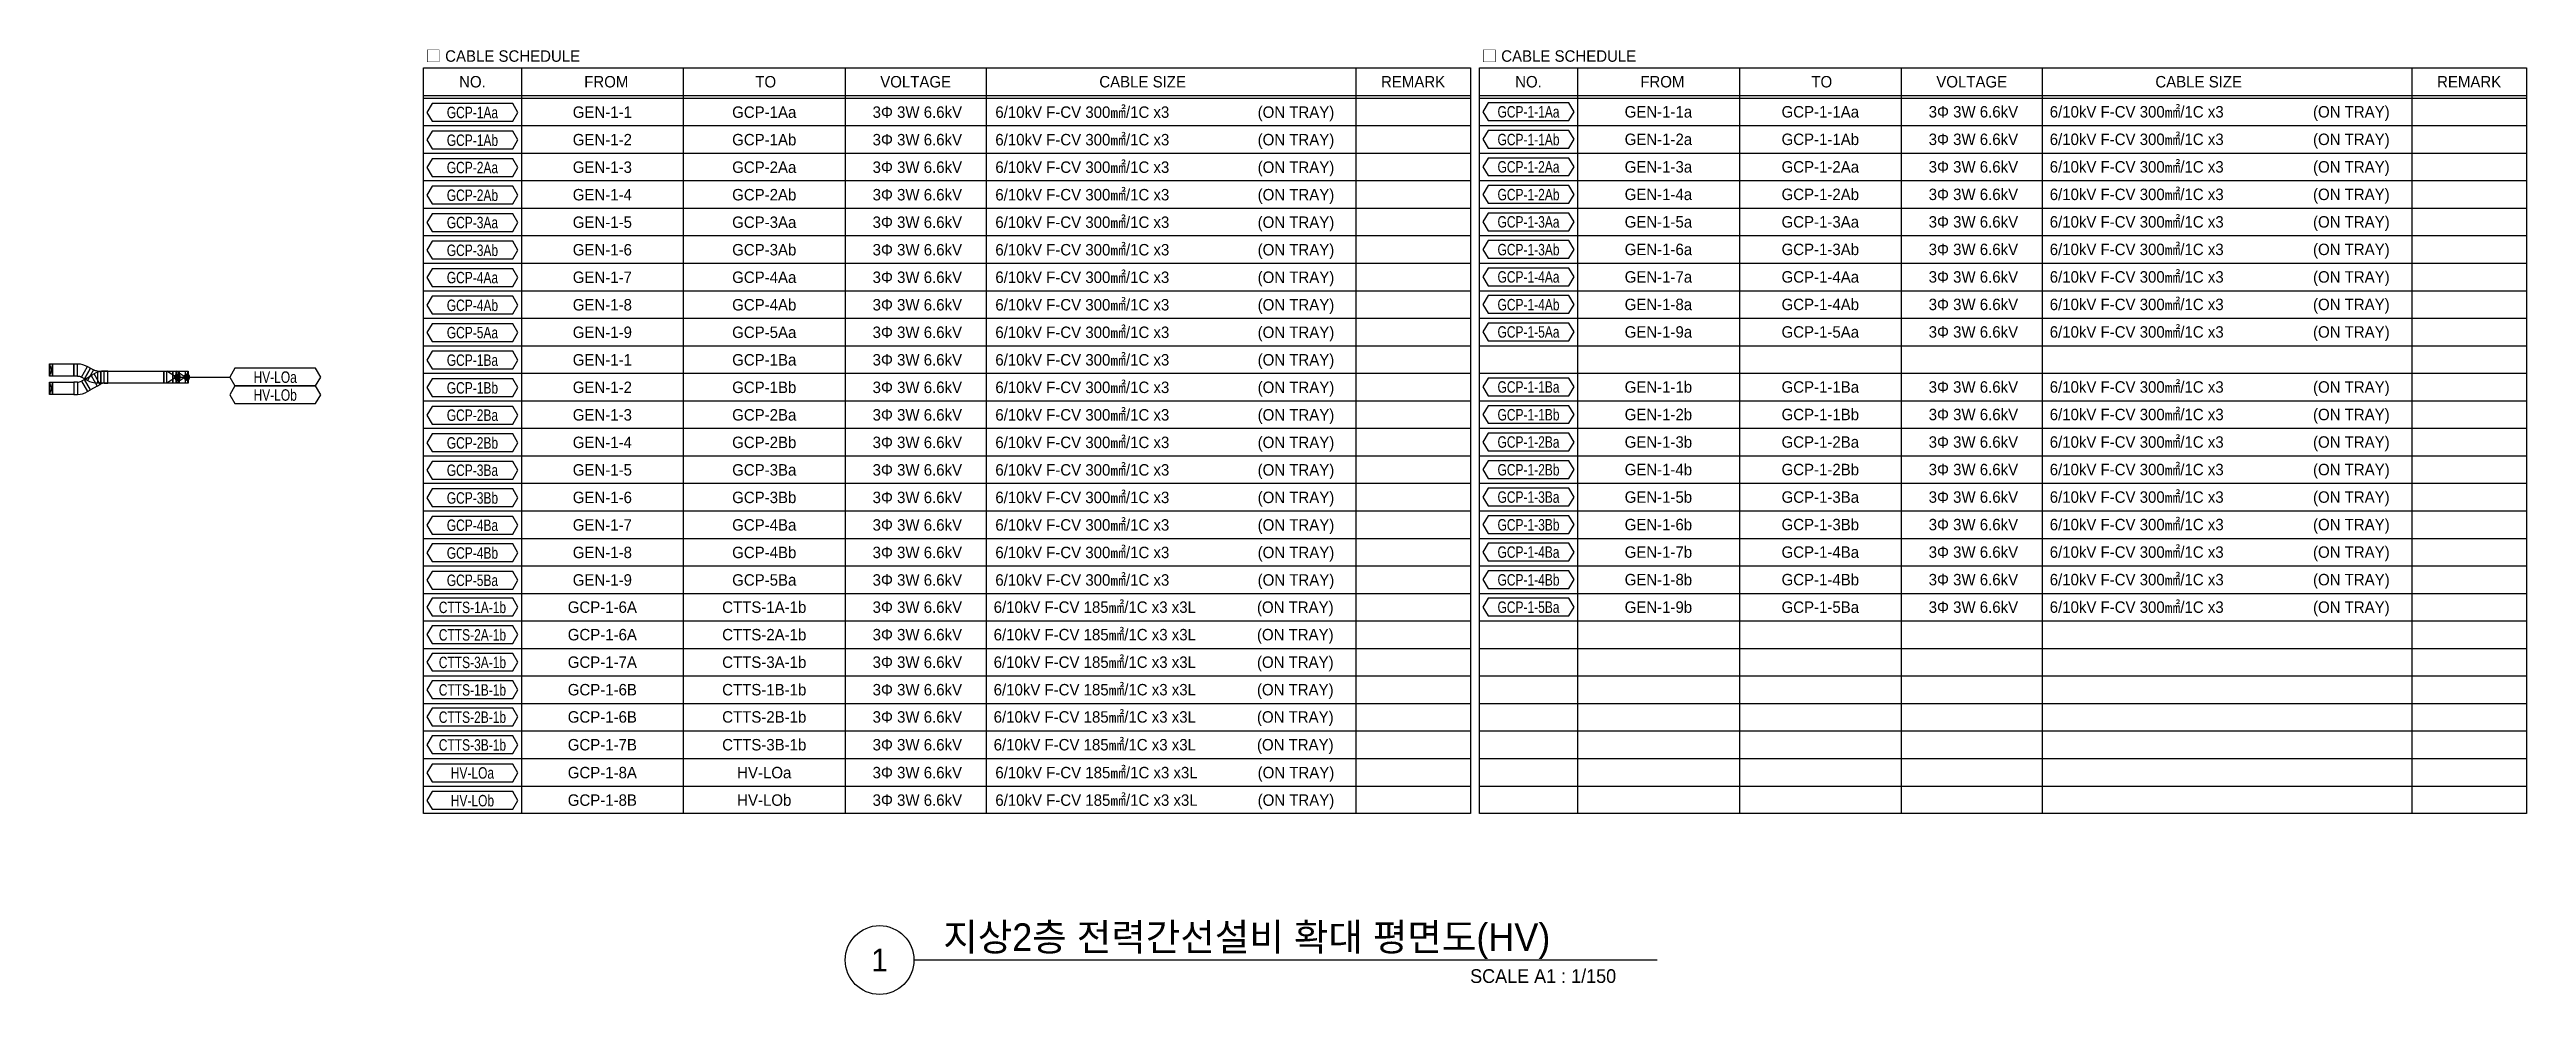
# Model space of a CAD drawing. Header units: millimetres. Extents: x 14100 to 374841, y -351975 to 881100.
# Drawn here: x 269000 to 350060, y -173775 to -142873 of the extents above; entities that cross this region are included whole.
import ezdxf
from ezdxf.enums import TextEntityAlignment as Align

# ---------------------------------------------------------------- set-up
doc = ezdxf.new("R2010")
doc.units = ezdxf.units.MM
doc.header["$LTSCALE"] = 150
for name, color, linetype in [('-----26 Electrical Cable Tray_HV_발전기 A', 6, 'Continuous'), ('-----26 Electrical Cable Tray_HV_발전기 B', 103, 'Continuous'), ('-----29 Cable Schedule', 1, 'Continuous'), ('-----29 Indicator', 1, 'Continuous'), ('-----29 주기', 1, 'Continuous'), ('-----30 Text', 2, 'Continuous'), ('-----41 Drawing Title', 2, 'Continuous'), ('-----99 Cable Schedule', 2, 'Continuous')]:
    doc.layers.add(name, color=color, linetype=linetype)
doc.styles.add('ELEC', font='')
doc.styles.get('ELEC').set_extended_font_data('Dotum')

msp = doc.modelspace()

# ---------------------------------------------------------------- texts
at = {"layer": '-----30 Text', "linetype": 'Continuous', "style": 'ELEC', "width": 0.8}
for s, p in [('HV-LOa', (276384.5962777524, -153586.1547161315)), ('HV-LOb', (276384.5962777548, -154163.6547161367))]:
    msp.add_text(s, height=375, dxfattribs=at).set_placement(p, align=Align.MIDDLE)
at = {"layer": '-----41 Drawing Title', "color": 2, "style": 'ELEC'}
msp.add_text('지상2층 전력간선설비 확대 평면도(HV)', height=900, dxfattribs=at).set_placement((298247.6476047428, -172350.0006424574))
at = {"layer": '-----41 Drawing Title', "color": 7, "style": 'ELEC'}
msp.add_text('1', height=749.9999992500001, dxfattribs=at).set_placement((296164.0709922678, -172650.0006424574), align=Align.MIDDLE)
at = {"layer": '-----41 Drawing Title', "style": 'ELEC'}
msp.add_text('SCALE A1 : 1/150', height=450, dxfattribs=at).set_placement((320268.6125562156, -173400.0006424574), align=Align.RIGHT)

# ---------------------------------------------------------------- blocks, each defined once
blk = doc.blocks.new('A$C9a0ab699')
h = blk.add_hatch(color=0)
edge = h.paths.add_edge_path()
edge.add_arc((64.00719340983778, 64.00719340983778), 64.0071934098378, 720.0000000000341, 1080.000000000034, ccw=False)
at = {"color": 0}
blk.add_circle((64.00719340983778, 64.00719340983778), 64.0071934098378, dxfattribs=at)
blk = doc.blocks.new('A$527511562058')
at = {"color": 0}
for p, q in [((0, 400), (400, 400)), ((0, 0), (0, 400)), ((400, 0), (0, 0)), ((400, 400), (500, 400)), ((500, 0), (400, 0)), ((500, 400), (500, 0))]:
    blk.add_line(p, q, dxfattribs=at)
at = {"color": 8}
for p, q in [((100, 400), (0, 0)), ((0, 400), (100, 0)), ((100, 200), (400, 400)), ((100, 0), (100, 400)), ((100, 200), (400, 0)), ((400, 400), (400, 0))]:
    blk.add_line(p, q, dxfattribs=at)
blk = doc.blocks.new('A$Cb57f820e')
at = {"layer": '-----26 Electrical Cable Tray_HV_발전기 B'}
for p, q in [((346.4101615137479, 540.66948930941), (-2.91038304567337e-11, 340.66948930941)), ((-2.91038304567337e-11, 340.66948930941), (55.55555555553292, 244.4444444444671)), ((55.55555555553292, 244.4444444444671), (401.9657170693099, 444.4444444444671)), ((91.28211454633856, 111.1111111111386), (491.2821145463386, 111.1111111111386)), ((91.28211454633856, 111.1111111111386), (91.28211454633856, 2.91038304567337e-11)), ((91.28211454633856, 2.91038304567337e-11), (491.2821145463386, 2.91038304567337e-11)), ((401.9657170693099, 444.4444444444671), (346.4101615137479, 540.66948930941)), ((491.2821145463386, 2.91038304567337e-11), (491.2821145463386, 111.1111111111386))]:
    blk.add_line(p, q, dxfattribs=at)
for radius in [266.6666666666666, 666.6666666666666]:
    blk.add_arc((-175.3845521203184, 111.1111111111386), radius, 0, 30.00000000006242, dxfattribs=at)
blk = doc.blocks.new('A$C0a3045ae')
at = {"layer": '-----26 Electrical Cable Tray_HV_발전기 A'}
for p, q in [((346.4101615131367, 540.6694893093081), (-6.402842700481415e-10, 340.6694893093081)), ((-6.402842700481415e-10, 340.6694893093081), (55.55555555492174, 244.4444444443652)), ((55.55555555492174, 244.4444444443652), (401.9657170686987, 444.4444444443652)), ((91.28211454572738, 111.1111111110367), (491.2821145457274, 111.1111111110367)), ((91.28211454572738, 111.1111111110367), (91.28211454572738, -8.731149137020111e-11)), ((401.9657170686987, 444.4444444443652), (346.4101615131367, 540.6694893093081)), ((491.2821145457274, -8.731149137020111e-11), (491.2821145457274, 111.1111111110367)), ((91.28211454572738, -8.731149137020111e-11), (491.2821145457274, -8.731149137020111e-11))]:
    blk.add_line(p, q, dxfattribs=at)
for radius in [266.6666666666666, 666.6666666666666]:
    blk.add_arc((-175.3845521209296, 111.1111111110367), radius, 0, 30.00000000006242, dxfattribs=at)

# ---------------------------------------------------------------- linework, layer by layer
at = {"layer": '-----26 Electrical Cable Tray_HV_발전기 A'}
for p, q in [((269100.0000154708, -153750.0006485517), (269000.0000154708, -154150.0006485517)), ((269000.0000154708, -153750.0006485517), (269100.0000154708, -154150.0006485517))]:
    msp.add_line(p, q, dxfattribs=at)
for points, elevation in [([(269000.0000154708, -153750.0006485517), (269100.0000154708, -153750.0006485517), (269100.0000154708, -154150.0006485517), (269000.0000154708, -154150.0006485517)], -1.623826189550614e-10), ([(269800.0000154708, -154150.0006485517), (269100.0000154708, -154150.0006485517), (269100.0000154708, -153750.0006485517), (269800.0000154708, -153750.0006485517)], -1.623826189550614e-10), ([(270561.8383023998, -153877.436830677), (270340.6695047801, -154005.1286955191), (270140.6695047801, -153658.7185340053), (270361.8383023998, -153531.0266691632)], -1.623826189550614e-10), ([(273040.1758675184, -153786.1547161306), (270681.3389940895, -153786.1547161306), (270681.3389940895, -153386.1547161306), (273040.1758675184, -153386.1547161306)], 7.766553120614983e-10)]:
    msp.add_lwpolyline(points, close=True, dxfattribs=dict(at, elevation=elevation))
at = {"layer": '-----26 Electrical Cable Tray_HV_발전기 B'}
for p, q in [((269100.0000154708, -153150.0006485517), (269000.0000154708, -153550.0006485517)), ((269000.0000154708, -153150.0006485517), (269100.0000154708, -153550.0006485517))]:
    msp.add_line(p, q, dxfattribs=at)
for points, elevation in [([(269000.0000154708, -153150.0006485517), (269100.0000154708, -153150.0006485517), (269100.0000154708, -153550.0006485517), (269000.0000154708, -153550.0006485517)], -1.623826189550614e-10), ([(269800.0000154708, -153550.0006485517), (269100.0000154708, -153550.0006485517), (269100.0000154708, -153150.0006485517), (269800.0000154708, -153150.0006485517)], -1.623826189550614e-10), ([(272740.1758675184, -153786.1547161306), (270681.3389940895, -153786.1547161306), (270681.3389940895, -153386.1547161306), (272740.1758675184, -153386.1547161306)], 7.766553120614983e-10)]:
    msp.add_lwpolyline(points, close=True, dxfattribs=dict(at, elevation=elevation))
at = {"layer": '-----29 주기', "elevation": 7.766553120614983e-10}
for points in [[(275061.6908381977, -153297.4047161289), (274894.9809479858, -153586.1547161306), (275061.6908382003, -153874.9047161341), (277707.5017173069, -153874.9047161341), (277874.2116075305, -153586.1547161306), (277707.5017173046, -153297.4047161289)], [(275061.6908382003, -153874.9047161341), (274894.9809479883, -154163.6547161359), (275061.6908382026, -154452.4047161394), (277707.5017173095, -154452.4047161394), (277874.2116075328, -154163.6547161359), (277707.5017173069, -153874.9047161341)]]:
    msp.add_lwpolyline(points, close=True, dxfattribs=at)
at = {"layer": '-----41 Drawing Title', "color": 7}
msp.add_line((321610.9290088641, -172650.0006424574), (297289.0709911359, -172650.0006424574), dxfattribs=at)
msp.add_circle((296164.0709922678, -172650.0006424574), 1124.999998875, dxfattribs=at)
at = {"layer": '-----99 Cable Schedule', "color": 1}
msp.add_line((273190.1758675184, -153586.1547161306), (274894.9809479858, -153586.1547161306), dxfattribs=at)

# ---------------------------------------------------------------- block references
at = {"layer": '-----26 Electrical Cable Tray_HV_발전기 A'}
for name, p, rotation in [('A$C0a3045ae', (269800.0000154708, -153658.718534006), 270), ('A$C0a3045ae', (270902.5077917091, -153877.4368306764), 89.99999999999999), ('A$527511562058', (273540.1758675184, -153386.1547161306), 180)]:
    msp.add_blockref(name, p, dxfattribs=dict(at, rotation=rotation))
at = {"layer": '-----26 Electrical Cable Tray_HV_발전기 B', "xscale": -1}
for p, rotation in [((269800.0000154707, -153641.282763098), 270), ((270681.3389940895, -153294.8726015843), 90)]:
    msp.add_blockref('A$Cb57f820e', p, dxfattribs=dict(at, rotation=rotation))
at = {"layer": '-----26 Electrical Cable Tray_HV_발전기 B', "rotation": 180}
msp.add_blockref('A$527511562058', (273240.1758675184, -153386.1547161306), dxfattribs=at)
at = {"layer": '-----99 Cable Schedule', "color": 1, "xscale": -1.5, "yscale": 1.5, "zscale": 1.5}
for p in [(273286.1866576332, -153682.1655062454), (273586.1866576332, -153682.1655062454)]:
    msp.add_blockref('A$C9a0ab699', p, dxfattribs=at)

msp.set_redraw_order([(e.dxf.handle, doc.entitydb.next_handle()) for e in msp.query("TEXT MTEXT ATTDEF DIMENSION ARC_DIMENSION")])  # texts and dimensions are drawn at this point

# ---------------------------------------------------------------- wipeouts: each hides what was drawn before it
at = {"color": 3}
msp.add_wipeout([(281238.2704454777, -143474.92947685072), (315499.2055230744, -143474.92947840344), (315499.20552189666, -167858.26281483856), (281238.2704443, -167858.26281328587)], dxfattribs=at).dxf.layer = '-----26 Electrical Cable Tray_HV_발전기 B'

# ---------------------------------------------------------------- next in the draw order: linework, layer by layer
at = {"layer": '-----29 Cable Schedule'}
for p, q in [((284441.7493457196, -143474.9294783895), (284441.7493463678, -144458.2628096494)), ((289740.7552748619, -143474.9294783895), (289740.7552755108, -144458.2628068253)), ((295039.7612040488, -143474.929481079), (295039.7612046968, -144458.2628015616)), ((299653.0134247391, -143474.929481079), (299653.0134253873, -144458.2628015616)), ((311749.2055230612, -143474.929481021), (311749.2055237094, -144458.2627953393))]:
    msp.add_line(p, q, dxfattribs=at)
at = {"layer": '-----29 Cable Schedule', "color": 3}
for p, q in [((281238.2704454724, -144374.9294768508), (315499.2055256207, -144374.9294809133)), ((281238.2704454724, -144458.2628108497), (315499.2055232067, -144458.2628149121))]:
    msp.add_line(p, q, dxfattribs=at)
at = {"layer": '-----29 Cable Schedule', "color": 1}
for p, q in [((284441.7493457196, -144458.2628123886), (284441.749348516, -167858.2628083385)), ((289740.7552748619, -144458.2628123886), (289740.7552776582, -167858.2628087671)), ((295039.7612040488, -144458.2628123886), (295039.7612068454, -167858.2628091955)), ((299653.0134247391, -144458.2628150778), (299653.0134275357, -167858.2628095684)), ((311749.2055237094, -144458.2627953393), (311749.2055265059, -167858.2628103653)), ((281238.2704453262, -145358.2628123886), (315499.2055230607, -145358.2628149121)), ((281238.2704453262, -146258.2628123886), (315499.2055230607, -146258.2628149121)), ((281238.2704453262, -147158.2628123886), (315499.2055230607, -147158.2628149121)), ((281238.2704453262, -148058.2628123886), (315499.2055230607, -148058.2628149121)), ((281238.2704453262, -148958.2628123886), (315499.2055230607, -148958.2628149121)), ((281238.2704453262, -149858.2628123886), (315499.2055230607, -149858.2628149121)), ((281238.2704453262, -150758.2628123886), (315499.2055230607, -150758.2628149121)), ((281238.2704453262, -151658.2628123886), (315499.2055230607, -151658.2628149121)), ((281238.2704453262, -152558.2628123886), (315499.2055230607, -152558.2628149121)), ((281238.2704452533, -153458.2628123886), (315499.205522988, -153458.2628149121)), ((281238.2704451806, -154358.2628123883), (315499.2055229152, -154358.2628149121)), ((281238.2704453262, -155258.2628123886), (315499.2055230607, -155258.2628149121)), ((281238.2704453262, -156158.2628123886), (315499.2055230607, -156158.2628149121)), ((281238.2704453262, -157058.2628123886), (315499.2055230607, -157058.2628149121)), ((281238.2704452533, -157958.2628123886), (315499.205522988, -157958.2628149121)), ((281238.2704452533, -158858.2628123886), (315499.205522988, -158858.2628149121)), ((281238.2704452533, -159758.2628123886), (315499.205522988, -159758.2628149121)), ((281238.2704452533, -160658.2628123886), (315499.205522988, -160658.2628149121)), ((281238.2704452533, -161558.2628123886), (315499.205522988, -161558.2628149121)), ((281238.2704452533, -162458.2628123886), (315499.205522988, -162458.2628149121)), ((281238.2704470511, -163358.2628123886), (315499.2055247859, -163358.2628149121)), ((281238.2704470511, -164258.2628123886), (315499.2055247859, -164258.2628149121)), ((281238.2704470511, -165158.2628123886), (315499.2055247859, -165158.2628149121)), ((281238.2704470511, -166058.2628123886), (315499.2055247859, -166058.2628149121)), ((281238.2704470511, -166958.2628123886), (315499.2055247859, -166958.2628149121))]:
    msp.add_line(p, q, dxfattribs=at)
at = {"layer": '-----29 Cable Schedule', "color": 3}
msp.add_lwpolyline([(281238.2704454777, -143474.9294768507), (315499.2055230744, -143474.9294784035), (315499.2055218967, -167858.2628148386), (281238.2704443, -167858.2628132859)], close=True, dxfattribs=at)
at = {"layer": '-----29 주기'}
for points in [[(281517.1044571633, -144641.7906090753), (281350.3945669514, -144930.5406090771), (281517.1044571659, -145219.2906090805), (284162.9153362727, -145219.2906090805), (284329.6252264961, -144930.5406090771), (284162.9153362702, -144641.7906090753)], [(281517.1044571582, -145541.7906090753), (281350.3945669463, -145830.5406090771), (281517.1044571605, -146119.2906090805), (284162.9153362674, -146119.2906090805), (284329.6252264907, -145830.5406090771), (284162.9153362648, -145541.7906090753)], [(281517.1044571528, -146441.7906090753), (281350.3945669409, -146730.5406090771), (281517.1044571552, -147019.2906090805), (284162.915336262, -147019.2906090805), (284329.6252264854, -146730.5406090771), (284162.9153362595, -146441.7906090753)], [(281517.1044571475, -147341.7906090753), (281350.3945669355, -147630.5406090771), (281517.10445715, -147919.2906090805), (284162.9153362567, -147919.2906090805), (284329.62522648, -147630.5406090771), (284162.9153362541, -147341.7906090753)], [(281517.1044571421, -148241.7906090753), (281350.3945669302, -148530.5406090771), (281517.1044571447, -148819.2906090805), (284162.9153362513, -148819.2906090805), (284329.6252264749, -148530.5406090771), (284162.915336249, -148241.7906090753)], [(281517.1044571368, -149141.7906090753), (281350.3945669248, -149430.5406090771), (281517.1044571393, -149719.2906090805), (284162.915336246, -149719.2906090805), (284329.6252264695, -149430.5406090771), (284162.9153362436, -149141.7906090753)], [(281517.1044571421, -150041.7906090753), (281350.3945669302, -150330.5406090771), (281517.1044571447, -150619.2906090805), (284162.9153362513, -150619.2906090805), (284329.6252264749, -150330.5406090771), (284162.915336249, -150041.7906090753)], [(281517.1044571368, -150941.7906090753), (281350.3945669248, -151230.5406090771), (281517.1044571393, -151519.2906090805), (284162.915336246, -151519.2906090805), (284329.6252264695, -151230.5406090771), (284162.9153362436, -150941.7906090753)], [(281517.1044571424, -151841.7906090753), (281350.3945669304, -152130.5406090771), (281517.1044571449, -152419.2906090805), (284162.9153362515, -152419.2906090805), (284329.6252264751, -152130.5406090771), (284162.9153362492, -151841.7906090753)], [(281517.1044565277, -152741.7906090753), (281350.3945663158, -153030.5406090771), (281517.10445653, -153319.2906090805), (284162.9153356369, -153319.2906090805), (284329.6252258602, -153030.5406090771), (284162.9153356343, -152741.7906090753)], [(281517.1044565223, -153641.7906090753), (281350.3945663104, -153930.5406090771), (281517.1044565249, -154219.2906090805), (284162.9153356315, -154219.2906090805), (284329.6252258549, -153930.5406090771), (284162.915335629, -153641.7906090753)], [(281517.104456517, -154541.7906090753), (281350.394566305, -154830.5406090771), (281517.1044565193, -155119.2906090805), (284162.9153356262, -155119.2906090805), (284329.6252258495, -154830.5406090771), (284162.9153356236, -154541.7906090753)], [(281517.1044565116, -155441.7906090753), (281350.3945662997, -155730.5406090771), (281517.1044565142, -156019.2906090805), (284162.9153356208, -156019.2906090805), (284329.6252258444, -155730.5406090771), (284162.9153356185, -155441.7906090753)], [(281517.1044565063, -156341.7906090753), (281350.3945662943, -156630.5406090771), (281517.1044565088, -156919.2906090805), (284162.9153356157, -156919.2906090805), (284329.625225839, -156630.5406090771), (284162.9153356131, -156341.7906090753)], [(281517.1044565009, -157241.7906090753), (281350.394566289, -157530.5406090771), (281517.1044565035, -157819.2906090805), (284162.9153356101, -157819.2906090805), (284329.6252258337, -157530.5406090771), (284162.9153356078, -157241.7906090753)], [(281517.1044565063, -158141.7906090753), (281350.3945662943, -158430.5406090771), (281517.1044565088, -158719.2906090805), (284162.9153356157, -158719.2906090805), (284329.625225839, -158430.5406090771), (284162.9153356131, -158141.7906090753)], [(281517.1044565009, -159041.7906090753), (281350.394566289, -159330.5406090771), (281517.1044565035, -159619.2906090805), (284162.9153356101, -159619.2906090805), (284329.6252258337, -159330.5406090771), (284162.9153356078, -159041.7906090753)], [(281517.1044565065, -159941.7906090753), (281350.3945662946, -160230.5406090771), (281517.1044565091, -160519.2906090805), (284162.9153356157, -160519.2906090805), (284329.6252258393, -160230.5406090771), (284162.9153356134, -159941.7906090753)], [(281517.1044600055, -160819.5128402292), (281350.3945697936, -161108.262840231), (281517.1044600081, -161397.0128402345), (284162.9153391148, -161397.0128402345), (284329.6252293382, -161108.262840231), (284162.9153391123, -160819.5128402292)], [(281517.1044601563, -161719.5128417681), (281350.3945699444, -162008.2628417698), (281517.1044601587, -162297.0128417733), (284162.9153392655, -162297.0128417733), (284329.6252294889, -162008.2628417698), (284162.915339263, -161719.5128417681)], [(281517.1044597177, -162619.5128417678), (281350.3945695058, -162908.2628417696), (281517.1044597203, -163197.0128417731), (284162.915338827, -163197.0128417731), (284329.6252290503, -162908.2628417696), (284162.9153388244, -162619.5128417678)], [(281517.1044589222, -163519.5128417682), (281350.3945687103, -163808.26284177), (281517.1044589247, -164097.0128417735), (284162.9153380314, -164097.0128417735), (284329.6252282548, -163808.26284177), (284162.9153380289, -163519.5128417682)], [(281517.1044599753, -164410.6293002158), (281350.3945697634, -164699.3793002176), (281517.1044599779, -164988.1293002211), (284162.9153390845, -164988.1293002211), (284329.6252293081, -164699.3793002176), (284162.9153390822, -164410.6293002158)], [(281517.1044598881, -165319.5129128837), (281350.3945696761, -165608.2629128854), (281517.1044598906, -165897.0129128889), (284162.9153389974, -165897.0129128889), (284329.6252292208, -165608.2629128854), (284162.9153389949, -165319.5129128837)], [(281517.1044568894, -166241.7906090753), (281350.3945666775, -166530.5406090771), (281517.1044568919, -166819.2906090805), (284162.9153359986, -166819.2906090805), (284329.6252262222, -166530.5406090771), (284162.9153359963, -166241.7906090753)], [(281517.1044568188, -167141.7906090753), (281350.3945666069, -167430.5406090771), (281517.1044568212, -167719.2906090805), (284162.915335928, -167719.2906090805), (284329.6252261514, -167430.5406090771), (284162.9153359255, -167141.7906090753)]]:
    msp.add_lwpolyline(points, close=True, dxfattribs=at)

# ---------------------------------------------------------------- next in the draw order: texts
at = {"layer": '-----29 Indicator', "color": 2, "linetype": 'Continuous', "style": 'ELEC'}
msp.add_text('□ CABLE SCHEDULE', height=375, dxfattribs=at).set_placement((281300.1601847215, -143084.5298532491), align=Align.MIDDLE_LEFT)
at = {"layer": '-----30 Text', "style": 'ELEC'}
msp.add_text('NO.', height=375.0000027087478, dxfattribs=at).set_placement((282840.0098957443, -143924.9294771746), align=Align.MIDDLE)
for s, height, p in [('FROM', 375.0000027087478, (287220.1108894346, -143924.9294786392)), ('TO', 375.0000027087478, (292437.7573952822, -143924.9294786392)), ('VOLTAGE', 375.0000027087478, (297344.7953926323, -143924.9294786392)), ('CABLE SIZE', 375.0000027087478, (304772.7658744809, -143924.9294786392)), ('REMARK', 375.0000027087478, (313624.2055233578, -143924.9294785678)), ('GEN-1-1', 375, (287091.2523139632, -144919.2691523405)), ('GCP-1Aa', 375, (292390.2582431054, -144919.2691527563)), ('3Φ 3W 6.6kV', 375, (297399.4430079663, -144919.2691531845)), ('GEN-1-2', 375, (287091.2523139527, -145819.2691523405)), ('GCP-1Ab', 375, (292390.2582430947, -145819.2691527563)), ('3Φ 3W 6.6kV', 375, (297399.4430079559, -145819.2691531845)), ('GEN-1-3', 375, (287091.2523139422, -146719.2691523405)), ('GCP-2Aa', 375, (292390.2582430842, -146719.2691527563)), ('3Φ 3W 6.6kV', 375, (297399.4430079454, -146719.2691531845)), ('GEN-1-4', 375, (287091.2523139315, -147619.2691523405)), ('GCP-2Ab', 375, (292390.2582430738, -147619.2691527563)), ('3Φ 3W 6.6kV', 375, (297399.4430079349, -147619.2691531845)), ('GEN-1-5', 375, (287091.2523139211, -148519.2691523405)), ('GCP-3Aa', 375, (292390.2582430633, -148519.2691527563)), ('3Φ 3W 6.6kV', 375, (297399.4430079244, -148519.2691531845)), ('GEN-1-6', 375, (287091.2523139106, -149419.2691523405)), ('GCP-3Ab', 375, (292390.2582430528, -149419.2691527563)), ('3Φ 3W 6.6kV', 375, (297399.4430079139, -149419.2691531845)), ('GEN-1-7', 375, (287091.2523139211, -150319.2691523405)), ('GCP-4Aa', 375, (292390.2582430633, -150319.2691527563)), ('3Φ 3W 6.6kV', 375, (297399.4430079244, -150319.2691531845)), ('GEN-1-8', 375, (287091.2523139106, -151219.2691523405)), ('GCP-4Ab', 375, (292390.2582430528, -151219.2691527563)), ('3Φ 3W 6.6kV', 375, (297399.4430079139, -151219.2691531845)), ('GEN-1-9', 375, (287091.2523139213, -152119.2691523405)), ('GCP-5Aa', 375, (292390.2582430635, -152119.2691527563)), ('3Φ 3W 6.6kV', 375, (297399.4430079249, -152119.2691531845)), ('GEN-1-1', 375, (287091.2523133273, -153019.2691523405)), ('GCP-1Ba', 375, (292390.2582424696, -153019.2691527563)), ('3Φ 3W 6.6kV', 375, (297399.4430073307, -153019.2691531845)), ('GEN-1-2', 375, (287091.2523133169, -153919.2691523405)), ('GCP-1Bb', 375, (292390.2582424591, -153919.2691527563)), ('3Φ 3W 6.6kV', 375, (297399.4430073202, -153919.2691531845)), ('GEN-1-3', 375, (287091.2523133064, -154819.2691523405)), ('GCP-2Ba', 375, (292390.2582424486, -154819.2691527563)), ('3Φ 3W 6.6kV', 375, (297399.4430073097, -154819.2691531845)), ('GEN-1-4', 375, (287091.2523132959, -155719.2691523405)), ('GCP-2Bb', 375, (292390.2582424379, -155719.2691527563)), ('3Φ 3W 6.6kV', 375, (297399.4430072993, -155719.2691531845)), ('GEN-1-5', 375, (287091.2523132854, -156619.2691523405)), ('GCP-3Ba', 375, (292390.2582424274, -156619.2691527563)), ('3Φ 3W 6.6kV', 375, (297399.4430072888, -156619.2691531845)), ('GEN-1-6', 375, (287091.2523132749, -157519.2691523405)), ('GCP-3Bb', 375, (292390.258242417, -157519.2691527563)), ('3Φ 3W 6.6kV', 375, (297399.4430072783, -157519.2691531845)), ('GEN-1-7', 375, (287091.2523132854, -158419.2691523405)), ('GCP-4Ba', 375, (292390.2582424274, -158419.2691527563)), ('3Φ 3W 6.6kV', 375, (297399.4430072888, -158419.2691531845)), ('GEN-1-8', 375, (287091.2523132749, -159319.2691523405)), ('GCP-4Bb', 375, (292390.258242417, -159319.2691527563)), ('3Φ 3W 6.6kV', 375, (297399.4430072783, -159319.2691531845)), ('GEN-1-9', 375, (287091.2523132857, -160219.2691523405)), ('GCP-5Ba', 375, (292390.2582424279, -160219.2691527563)), ('3Φ 3W 6.6kV', 375, (297399.443007289, -160219.2691531845)), ('GCP-1-6A', 375, (287091.2523166148, -161108.2628197903)), ('CTTS-1A-1b', 375, (292390.2582457798, -161108.262820363)), ('3Φ 3W 6.6kV', 375, (297399.4430106496, -161108.2628207914)), ('GCP-1-6A', 375, (287091.2523167655, -162008.2628213291)), ('CTTS-2A-1b', 375, (292390.2582459305, -162008.2628219019)), ('3Φ 3W 6.6kV', 375, (297399.4430108002, -162008.2628223302)), ('GCP-1-7A', 375, (287091.252316327, -162908.2628213289)), ('CTTS-3A-1b', 375, (292390.2582454921, -162908.2628219016)), ('3Φ 3W 6.6kV', 375, (297399.4430103617, -162908.26282233)), ('GCP-1-6B', 375, (287091.2523155314, -163808.2628213293)), ('CTTS-1B-1b', 375, (292390.2582446965, -163808.262821902)), ('3Φ 3W 6.6kV', 375, (297399.4430095662, -163808.2628223304)), ('GCP-1-6B', 375, (287091.2523165846, -164699.3792797769)), ('CTTS-2B-1b', 375, (292390.2582457497, -164699.3792803496)), ('3Φ 3W 6.6kV', 375, (297399.4430106193, -164699.379280778)), ('GCP-1-7B', 375, (287091.2523153947, -165608.2628213294)), ('CTTS-3B-1b', 375, (292390.2582445598, -165608.2628219022)), ('3Φ 3W 6.6kV', 375, (297399.4430094296, -165608.2628223306)), ('GCP-1-8A', 375, (287091.2523136683, -166519.2691523405)), ('HV-LOa', 375, (292390.2582428106, -166519.2691527563)), ('3Φ 3W 6.6kV', 375, (297399.4430076717, -166519.2691531845)), ('GCP-1-8B', 375, (287091.2523135978, -167419.2691523405)), ('HV-LOb', 375, (292390.25824274, -167419.2691527563)), ('3Φ 3W 6.6kV', 375, (297399.4430076011, -167419.2691531845))]:
    msp.add_text(s, height=height, dxfattribs=at).set_placement(p, align=Align.MIDDLE_CENTER)
at = {"layer": '-----30 Text', "linetype": 'Continuous', "style": 'ELEC', "width": 0.8}
for s, p in [('GCP-1Aa', (282840.009896718, -144930.5406090779)), ('GCP-1Ab', (282840.0098967127, -145830.5406090779)), ('GCP-2Aa', (282840.0098967073, -146730.5406090779)), ('GCP-2Ab', (282840.009896702, -147630.5406090779)), ('GCP-3Aa', (282840.0098966968, -148530.5406090779)), ('GCP-3Ab', (282840.0098966915, -149430.5406090779)), ('GCP-4Aa', (282840.0098966968, -150330.5406090779)), ('GCP-4Ab', (282840.0098966915, -151230.5406090779)), ('GCP-5Aa', (282840.0098966971, -152130.5406090779)), ('GCP-1Ba', (282840.0098960822, -153030.5406090779)), ('GCP-1Bb', (282840.0098960768, -153930.5406090779)), ('GCP-2Ba', (282840.0098960717, -154830.5406090779)), ('GCP-2Bb', (282840.0098960661, -155730.5406090779)), ('GCP-3Ba', (282840.009896061, -156630.5406090779)), ('GCP-3Bb', (282840.0098960556, -157530.5406090779)), ('GCP-4Ba', (282840.009896061, -158430.5406090779)), ('GCP-4Bb', (282840.0098960556, -159330.5406090779)), ('GCP-5Ba', (282840.0098960612, -160230.5406090779)), ('CTTS-1A-1b', (282840.0098995601, -161108.2628402318)), ('CTTS-2A-1b', (282840.0098997109, -162008.2628417706)), ('CTTS-3A-1b', (282840.0098992724, -162908.2628417705)), ('CTTS-1B-1b', (282840.0098984769, -163808.2628417708)), ('CTTS-2B-1b', (282840.00989953, -164699.3793002185)), ('CTTS-3B-1b', (282840.0098983401, -165608.262841771)), ('HV-LOa', (282840.0098964441, -166530.5406090779)), ('HV-LOb', (282840.0098963733, -167430.5406090779))]:
    msp.add_text(s, height=375, dxfattribs=at).set_placement(p, align=Align.MIDDLE)
at = {"layer": '-----30 Text', "style": 'ELEC'}
for s, p in [('6/10kV F-CV 300㎟/1C x3', (299953.0134281188, -144919.269155909)), ('6/10kV F-CV 300㎟/1C x3', (299953.0134281188, -145819.269155909)), ('6/10kV F-CV 300㎟/1C x3', (299953.0134281188, -146719.2691559089)), ('6/10kV F-CV 300㎟/1C x3', (299953.0134281188, -147619.2691559089)), ('6/10kV F-CV 300㎟/1C x3', (299953.0134280874, -148519.2691559089)), ('6/10kV F-CV 300㎟/1C x3', (299953.0134280874, -149419.2691559089)), ('6/10kV F-CV 300㎟/1C x3', (299953.0134280874, -150319.2691559089)), ('6/10kV F-CV 300㎟/1C x3', (299953.0134280874, -151219.2691559089)), ('6/10kV F-CV 300㎟/1C x3', (299953.0134280874, -152119.2691559089)), ('6/10kV F-CV 300㎟/1C x3', (299953.013427483, -153019.269155909)), ('6/10kV F-CV 300㎟/1C x3', (299953.013427483, -153919.269155909)), ('6/10kV F-CV 300㎟/1C x3', (299953.013427483, -154819.2691559089)), ('6/10kV F-CV 300㎟/1C x3', (299953.013427483, -155719.2691559089)), ('6/10kV F-CV 300㎟/1C x3', (299953.0134274515, -156619.2691559089)), ('6/10kV F-CV 300㎟/1C x3', (299953.0134274515, -157519.2691559089)), ('6/10kV F-CV 300㎟/1C x3', (299953.0134274515, -158419.2691559089)), ('6/10kV F-CV 300㎟/1C x3', (299953.0134274515, -159319.2691559089)), ('6/10kV F-CV 300㎟/1C x3', (299953.0134274518, -160219.2691559089)), ('6/10kV F-CV 185㎟/1C x3 x3L', (299897.7089826194, -161108.2628243429)), ('6/10kV F-CV 185㎟/1C x3 x3L', (299897.7089827703, -162008.2628258817)), ('6/10kV F-CV 185㎟/1C x3 x3L', (299897.7089823318, -162908.2628258816)), ('6/10kV F-CV 185㎟/1C x3 x3L', (299897.7089815362, -163808.2628258819)), ('6/10kV F-CV 185㎟/1C x3 x3L', (299897.7089825893, -164699.3792843296)), ('6/10kV F-CV 185㎟/1C x3 x3L', (299897.7089813994, -165608.2628258821)), ('6/10kV F-CV 185㎟/1C x3 x3L', (299953.0134278347, -166519.2691559089)), ('6/10kV F-CV 185㎟/1C x3 x3L', (299953.0134277639, -167419.2691559089))]:
    msp.add_text(s, height=375, dxfattribs=at).set_placement(p, align=Align.MIDDLE_LEFT)
for p in [(311044.2050997057, -144919.2691574222), (311044.2050997057, -145819.2691574222), (311044.2050997057, -146719.2691574222), (311044.2050997057, -147619.2691574222), (311044.2050996742, -148519.2691574222), (311044.2050996742, -149419.2691574222), (311044.2050996742, -150319.2691574222), (311044.2050996742, -151219.2691574222), (311044.2050996745, -152119.2691574222), (311044.2050990698, -153019.2691574222), (311044.2050990698, -153919.2691574222), (311044.2050990698, -154819.2691574222), (311044.2050990698, -155719.2691574222), (311044.2050990384, -156619.2691574222), (311044.2050990384, -157519.2691574222), (311044.2050990384, -158419.2691574222), (311044.2050990384, -159319.2691574222), (311044.2050990386, -160219.2691574222), (311022.0814685758, -161108.2628229356), (311022.0814687265, -162008.2628244745), (311022.081468288, -162908.2628244742), (311022.0814674924, -163808.2628244746), (311022.0814685457, -164699.3792829223), (311022.0814673558, -165608.2628244749), (311044.2050994215, -166519.2691574222), (311044.2050993507, -167419.2691574222)]:
    msp.add_text('(ON TRAY)', height=375, dxfattribs=at).set_placement(p, align=Align.MIDDLE_RIGHT)

# ---------------------------------------------------------------- next in the draw order: wipeouts: each hides what was drawn before it
at = {"color": 3}
msp.add_wipeout([(315799.2055230744, -143474.92947840353), (350060.14060067106, -143474.92947995625), (350060.14059949334, -167858.26281639136), (315799.2055218967, -167858.26281483867)], dxfattribs=at).dxf.layer = '-----26 Electrical Cable Tray_HV_발전기 B'

# ---------------------------------------------------------------- next in the draw order: linework, layer by layer
at = {"layer": '-----29 Cable Schedule'}
for p, q in [((319002.6844233163, -143474.9294799422), (319002.6844239645, -144458.2628112021)), ((324301.6903524586, -143474.9294799422), (324301.6903531075, -144458.2628083781)), ((329600.6962816455, -143474.9294826318), (329600.6962822935, -144458.2628031143)), ((334213.9485023358, -143474.9294826318), (334213.948502984, -144458.2628031143)), ((346310.1406006578, -143474.9294825738), (346310.140601306, -144458.2627968921))]:
    msp.add_line(p, q, dxfattribs=at)
at = {"layer": '-----29 Cable Schedule', "color": 3}
for p, q in [((315799.2055230691, -144374.9294784035), (350060.1406032174, -144374.929482466)), ((315799.2055230691, -144458.2628124025), (350060.1406008034, -144458.2628164648))]:
    msp.add_line(p, q, dxfattribs=at)
at = {"layer": '-----29 Cable Schedule', "color": 1}
for p, q in [((319002.6844233163, -144458.2628139413), (319002.6844261127, -167858.2628098913)), ((324301.6903524586, -144458.2628139413), (324301.6903552549, -167858.2628103198)), ((329600.6962816455, -144458.2628139413), (329600.6962844421, -167858.2628107482)), ((334213.9485023358, -144458.2628166306), (334213.9485051323, -167858.2628111212)), ((346310.140601306, -144458.2627968921), (346310.1406041026, -167858.262811918)), ((315799.2055229229, -145358.2628139413), (350060.1406006574, -145358.2628164648)), ((315799.2055229229, -146258.2628139413), (350060.1406006574, -146258.2628164648)), ((315799.2055229229, -147158.2628139413), (350060.1406006574, -147158.2628164648)), ((315799.2055229229, -148058.2628139413), (350060.1406006574, -148058.2628164648)), ((315799.2055229229, -148958.2628139413), (350060.1406006574, -148958.2628164648)), ((315799.2055229229, -149858.2628139413), (350060.1406006574, -149858.2628164648)), ((315799.2055229229, -150758.2628139413), (350060.1406006574, -150758.2628164648)), ((315799.2055229229, -151658.2628139413), (350060.1406006574, -151658.2628164648)), ((315799.2055229229, -152558.2628139413), (350060.1406006574, -152558.2628164648)), ((315799.20552285, -153458.2628139413), (350060.1406005847, -153458.2628164648)), ((315799.2055227773, -154358.2628139411), (350060.1406005119, -154358.2628164648)), ((315799.2055229229, -155258.2628139413), (350060.1406006574, -155258.2628164648)), ((315799.2055229229, -156158.2628139413), (350060.1406006574, -156158.2628164648)), ((315799.2055229229, -157058.2628139413), (350060.1406006574, -157058.2628164648)), ((315799.20552285, -157958.2628139413), (350060.1406005847, -157958.2628164648)), ((315799.20552285, -158858.2628139413), (350060.1406005847, -158858.2628164648)), ((315799.20552285, -159758.2628139413), (350060.1406005847, -159758.2628164648)), ((315799.20552285, -160658.2628139413), (350060.1406005847, -160658.2628164648)), ((315799.20552285, -161558.2628139413), (350060.1406005847, -161558.2628164648)), ((315799.20552285, -162458.2628139413), (350060.1406005847, -162458.2628164648)), ((315799.2055246478, -163358.2628139413), (350060.1406023825, -163358.2628164648)), ((315799.2055246478, -164258.2628139413), (350060.1406023825, -164258.2628164648)), ((315799.2055246478, -165158.2628139413), (350060.1406023825, -165158.2628164648)), ((315799.2055246478, -166058.2628139413), (350060.1406023825, -166058.2628164648)), ((315799.2055246478, -166958.2628139413), (350060.1406023825, -166958.2628164648))]:
    msp.add_line(p, q, dxfattribs=at)
at = {"layer": '-----29 Cable Schedule', "color": 3}
msp.add_lwpolyline([(315799.2055230744, -143474.9294784035), (350060.1406006711, -143474.9294799562), (350060.1405994934, -167858.2628163913), (315799.2055218967, -167858.2628148386)], close=True, dxfattribs=at)
at = {"layer": '-----29 주기'}
for points in [[(316078.0395356913, -144619.5128540929), (315911.3296454794, -144908.2628540946), (316078.0395356939, -145197.0128540981), (318723.8504148005, -145197.0128540981), (318890.560305024, -144908.2628540946), (318723.8504147981, -144619.5128540929)], [(316078.0395356913, -145519.5128540929), (315911.3296454794, -145808.2628540946), (316078.0395356939, -146097.0128540981), (318723.8504148005, -146097.0128540981), (318890.560305024, -145808.2628540946), (318723.8504147981, -145519.5128540929)], [(316078.0395356913, -146419.5128540929), (315911.3296454794, -146708.2628540946), (316078.0395356939, -146997.0128540981), (318723.8504148005, -146997.0128540981), (318890.560305024, -146708.2628540946), (318723.8504147981, -146419.5128540929)], [(316078.0395356913, -147319.5128540929), (315911.3296454794, -147608.2628540946), (316078.0395356939, -147897.0128540981), (318723.8504148005, -147897.0128540981), (318890.560305024, -147608.2628540946), (318723.8504147981, -147319.5128540929)], [(316078.0395355587, -148219.5128540929), (315911.3296453468, -148508.2628540946), (316078.0395355612, -148797.0128540981), (318723.850414668, -148797.0128540981), (318890.5603048914, -148508.2628540946), (318723.8504146655, -148219.5128540929)], [(316078.0395355587, -149119.5128540929), (315911.3296453468, -149408.2628540946), (316078.0395355612, -149697.0128540981), (318723.850414668, -149697.0128540981), (318890.5603048914, -149408.2628540946), (318723.8504146655, -149119.5128540929)], [(316078.0395355675, -150019.5128540929), (315911.3296453555, -150308.2628540946), (316078.03953557, -150597.0128540981), (318723.8504146766, -150597.0128540981), (318890.5603049001, -150308.2628540946), (318723.8504146742, -150019.5128540929)], [(316078.0395355675, -150919.5128540929), (315911.3296453555, -151208.2628540946), (316078.03953557, -151497.0128540981), (318723.8504146766, -151497.0128540981), (318890.5603049001, -151208.2628540946), (318723.8504146742, -150919.5128540929)], [(316078.0395354347, -151819.5128540929), (315911.3296452228, -152108.2628540946), (316078.0395354374, -152397.0128540981), (318723.8504145442, -152397.0128540981), (318890.5603047675, -152108.2628540946), (318723.8504145416, -151819.5128540929)], [(316078.0395350283, -153619.5128540929), (315911.3296448164, -153908.2628540946), (316078.0395350309, -154197.0128540981), (318723.8504141376, -154197.0128540981), (318890.560304361, -153908.2628540946), (318723.8504141351, -153619.5128540929)], [(316078.0395350283, -154519.5128540929), (315911.3296448164, -154808.2628540946), (316078.0395350309, -155097.0128540981), (318723.8504141376, -155097.0128540981), (318890.560304361, -154808.2628540946), (318723.8504141351, -154519.5128540929)], [(316078.0395350283, -155419.5128540929), (315911.3296448164, -155708.2628540946), (316078.0395350309, -155997.0128540981), (318723.8504141376, -155997.0128540981), (318890.560304361, -155708.2628540946), (318723.8504141351, -155419.5128540929)], [(316078.0395350283, -156319.5128540929), (315911.3296448164, -156608.2628540946), (316078.0395350309, -156897.0128540981), (318723.8504141376, -156897.0128540981), (318890.560304361, -156608.2628540946), (318723.8504141351, -156319.5128540929)], [(316078.0395348959, -157219.5128540929), (315911.3296446839, -157508.2628540946), (316078.0395348983, -157797.0128540981), (318723.850414005, -157797.0128540981), (318890.5603042285, -157508.2628540946), (318723.8504140026, -157219.5128540929)], [(316078.0395348959, -158119.5128540929), (315911.3296446839, -158408.2628540946), (316078.0395348983, -158697.0128540981), (318723.850414005, -158697.0128540981), (318890.5603042285, -158408.2628540946), (318723.8504140026, -158119.5128540929)], [(316078.0395349045, -159019.5128540929), (315911.3296446925, -159308.2628540946), (316078.0395349071, -159597.0128540981), (318723.8504140138, -159597.0128540981), (318890.5603042372, -159308.2628540946), (318723.8504140113, -159019.5128540929)], [(316078.0395349045, -159919.5128540929), (315911.3296446925, -160208.2628540946), (316078.0395349071, -160497.0128540981), (318723.8504140138, -160497.0128540981), (318890.5603042372, -160208.2628540946), (318723.8504140113, -159919.5128540929)], [(316078.0395347719, -160819.5128540929), (315911.3296445599, -161108.2628540946), (316078.0395347744, -161397.0128540981), (318723.8504138813, -161397.0128540981), (318890.5603041046, -161108.2628540946), (318723.8504138787, -160819.5128540929)]]:
    msp.add_lwpolyline(points, close=True, dxfattribs=at)

# ---------------------------------------------------------------- next in the draw order: texts
at = {"layer": '-----29 Indicator', "color": 2, "linetype": 'Continuous', "style": 'ELEC'}
msp.add_text('□ CABLE SCHEDULE', height=375, dxfattribs=at).set_placement((315861.0952623182, -143084.5298548019), align=Align.MIDDLE_LEFT)
at = {"layer": '-----30 Text', "style": 'ELEC'}
msp.add_text('NO.', height=375.0000027087478, dxfattribs=at).set_placement((317400.944973341, -143924.9294787273), align=Align.MIDDLE)
for s, height, p in [('FROM', 375.0000027087478, (321781.0459670313, -143924.9294801919)), ('TO', 375.0000027087478, (326998.6924728789, -143924.9294801919)), ('VOLTAGE', 375.0000027087478, (331905.730470229, -143924.9294801919)), ('CABLE SIZE', 375.0000027087478, (339333.7009520776, -143924.9294801919)), ('REMARK', 375.0000027087478, (348185.1406009545, -143924.9294801205)), ('GEN-1-1a', 375, (321652.1873922278, -144908.2628213431)), ('GCP-1-1Aa', 375, (326951.1933195585, -144908.2628222432)), ('3Φ 3W 6.6kV', 375, (331960.3780844281, -144908.2628226716)), ('GEN-1-2a', 375, (321652.1873922278, -145808.2628213431)), ('GCP-1-1Ab', 375, (326951.1933195585, -145808.2628222432)), ('3Φ 3W 6.6kV', 375, (331960.3780844281, -145808.2628226716)), ('GEN-1-3a', 375, (321652.1873922278, -146708.2628213431)), ('GCP-1-2Aa', 375, (326951.1933195585, -146708.2628222432)), ('3Φ 3W 6.6kV', 375, (331960.3780844281, -146708.2628226716)), ('GEN-1-4a', 375, (321652.1873922278, -147608.2628213431)), ('GCP-1-2Ab', 375, (326951.1933195585, -147608.2628222432)), ('3Φ 3W 6.6kV', 375, (331960.3780844281, -147608.2628226716)), ('GEN-1-5a', 375, (321652.1873920952, -148508.2628213431)), ('GCP-1-3Aa', 375, (326951.1933194259, -148508.2628222432)), ('3Φ 3W 6.6kV', 375, (331960.3780842957, -148508.2628226716)), ('GEN-1-6a', 375, (321652.1873920952, -149408.2628213431)), ('GCP-1-3Ab', 375, (326951.1933194259, -149408.2628222432)), ('3Φ 3W 6.6kV', 375, (331960.3780842957, -149408.2628226716)), ('GEN-1-7a', 375, (321652.1873921039, -150308.2628213431)), ('GCP-1-4Aa', 375, (326951.1933194346, -150308.2628222432)), ('3Φ 3W 6.6kV', 375, (331960.3780843043, -150308.2628226716)), ('GEN-1-8a', 375, (321652.1873921039, -151208.2628213431)), ('GCP-1-4Ab', 375, (326951.1933194346, -151208.2628222432)), ('3Φ 3W 6.6kV', 375, (331960.3780843043, -151208.2628226716)), ('GEN-1-9a', 375, (321652.1873919713, -152108.2628213431)), ('GCP-1-5Aa', 375, (326951.193319302, -152108.2628222432)), ('3Φ 3W 6.6kV', 375, (331960.3780841716, -152108.2628226716)), ('GEN-1-1b', 375, (321652.1873915648, -153908.2628213431)), ('GCP-1-1Ba', 375, (326951.1933188955, -153908.2628222432)), ('3Φ 3W 6.6kV', 375, (331960.3780837653, -153908.2628226716)), ('GEN-1-2b', 375, (321652.1873915648, -154808.2628213431)), ('GCP-1-1Bb', 375, (326951.1933188955, -154808.2628222432)), ('3Φ 3W 6.6kV', 375, (331960.3780837653, -154808.2628226716)), ('GEN-1-3b', 375, (321652.1873915648, -155708.2628213431)), ('GCP-1-2Ba', 375, (326951.1933188955, -155708.2628222432)), ('3Φ 3W 6.6kV', 375, (331960.3780837653, -155708.2628226716)), ('GEN-1-4b', 375, (321652.1873915648, -156608.2628213431)), ('GCP-1-2Bb', 375, (326951.1933188955, -156608.2628222432)), ('3Φ 3W 6.6kV', 375, (331960.3780837653, -156608.2628226716)), ('GEN-1-5b', 375, (321652.1873914323, -157508.2628213431)), ('GCP-1-3Ba', 375, (326951.193318763, -157508.2628222432)), ('3Φ 3W 6.6kV', 375, (331960.3780836328, -157508.2628226716)), ('GEN-1-6b', 375, (321652.1873914323, -158408.2628213431)), ('GCP-1-3Bb', 375, (326951.193318763, -158408.2628222432)), ('3Φ 3W 6.6kV', 375, (331960.3780836328, -158408.2628226716)), ('GEN-1-7b', 375, (321652.187391441, -159308.2628213431)), ('GCP-1-4Ba', 375, (326951.1933187717, -159308.2628222432)), ('3Φ 3W 6.6kV', 375, (331960.3780836414, -159308.2628226716)), ('GEN-1-8b', 375, (321652.187391441, -160208.2628213431)), ('GCP-1-4Bb', 375, (326951.1933187717, -160208.2628222432)), ('3Φ 3W 6.6kV', 375, (331960.3780836414, -160208.2628226716)), ('GEN-1-9b', 375, (321652.1873913084, -161108.2628213431)), ('GCP-1-5Ba', 375, (326951.1933186391, -161108.2628222432)), ('3Φ 3W 6.6kV', 375, (331960.3780835087, -161108.2628226716))]:
    msp.add_text(s, height=height, dxfattribs=at).set_placement(p, align=Align.MIDDLE_CENTER)
at = {"layer": '-----30 Text', "linetype": 'Continuous', "style": 'ELEC', "width": 0.8}
for s, p in [('GCP-1-1Aa', (317400.944975246, -144908.2628540955)), ('GCP-1-1Ab', (317400.944975246, -145808.2628540955)), ('GCP-1-2Aa', (317400.944975246, -146708.2628540955)), ('GCP-1-2Ab', (317400.944975246, -147608.2628540955)), ('GCP-1-3Aa', (317400.9449751133, -148508.2628540955)), ('GCP-1-3Ab', (317400.9449751133, -149408.2628540955)), ('GCP-1-4Aa', (317400.9449751221, -150308.2628540955)), ('GCP-1-4Ab', (317400.9449751221, -151208.2628540955)), ('GCP-1-5Aa', (317400.9449749895, -152108.2628540955)), ('GCP-1-1Ba', (317400.944974583, -153908.2628540955)), ('GCP-1-1Bb', (317400.944974583, -154808.2628540955)), ('GCP-1-2Ba', (317400.944974583, -155708.2628540955)), ('GCP-1-2Bb', (317400.944974583, -156608.2628540955)), ('GCP-1-3Ba', (317400.9449744505, -157508.2628540955)), ('GCP-1-3Bb', (317400.9449744505, -158408.2628540955)), ('GCP-1-4Ba', (317400.9449744591, -159308.2628540955)), ('GCP-1-4Bb', (317400.9449744591, -160208.2628540955)), ('GCP-1-5Ba', (317400.9449743266, -161108.2628540955))]:
    msp.add_text(s, height=375, dxfattribs=at).set_placement(p, align=Align.MIDDLE)
at = {"layer": '-----30 Text', "style": 'ELEC'}
for p in [(334458.644056398, -144908.2628262231), (334458.644056398, -145808.2628262231), (334458.644056398, -146708.2628262231), (334458.644056398, -147608.2628262231), (334458.6440562655, -148508.2628262231), (334458.6440562655, -149408.2628262231), (334458.6440562743, -150308.2628262231), (334458.6440562743, -151208.2628262231), (334458.6440561416, -152108.2628262231), (334458.6440557351, -153908.2628262231), (334458.6440557351, -154808.2628262231), (334458.6440557351, -155708.2628262231), (334458.6440557351, -156608.2628262231), (334458.6440556026, -157508.2628262231), (334458.6440556026, -158408.2628262231), (334458.6440556112, -159308.2628262231), (334458.6440556112, -160208.2628262231), (334458.6440554787, -161108.2628262231)]:
    msp.add_text('6/10kV F-CV 300㎟/1C x3', height=375, dxfattribs=at).set_placement(p, align=Align.MIDDLE_LEFT)
for p in [(345583.0165433474, -144908.2628244885), (345583.0165433474, -145808.2628244885), (345583.0165433474, -146708.2628244885), (345583.0165433474, -147608.2628244885), (345583.0165432149, -148508.2628244885), (345583.0165432149, -149408.2628244885), (345583.0165432235, -150308.2628244885), (345583.0165432235, -151208.2628244885), (345583.016543091, -152108.2628244885), (345583.0165426845, -153908.2628244885), (345583.0165426845, -154808.2628244885), (345583.0165426845, -155708.2628244885), (345583.0165426845, -156608.2628244885), (345583.016542552, -157508.2628244885), (345583.016542552, -158408.2628244885), (345583.0165425607, -159308.2628244885), (345583.0165425607, -160208.2628244885), (345583.0165424282, -161108.2628244885)]:
    msp.add_text('(ON TRAY)', height=375, dxfattribs=at).set_placement(p, align=Align.MIDDLE_RIGHT)

doc.saveas('drawing.dxf')
